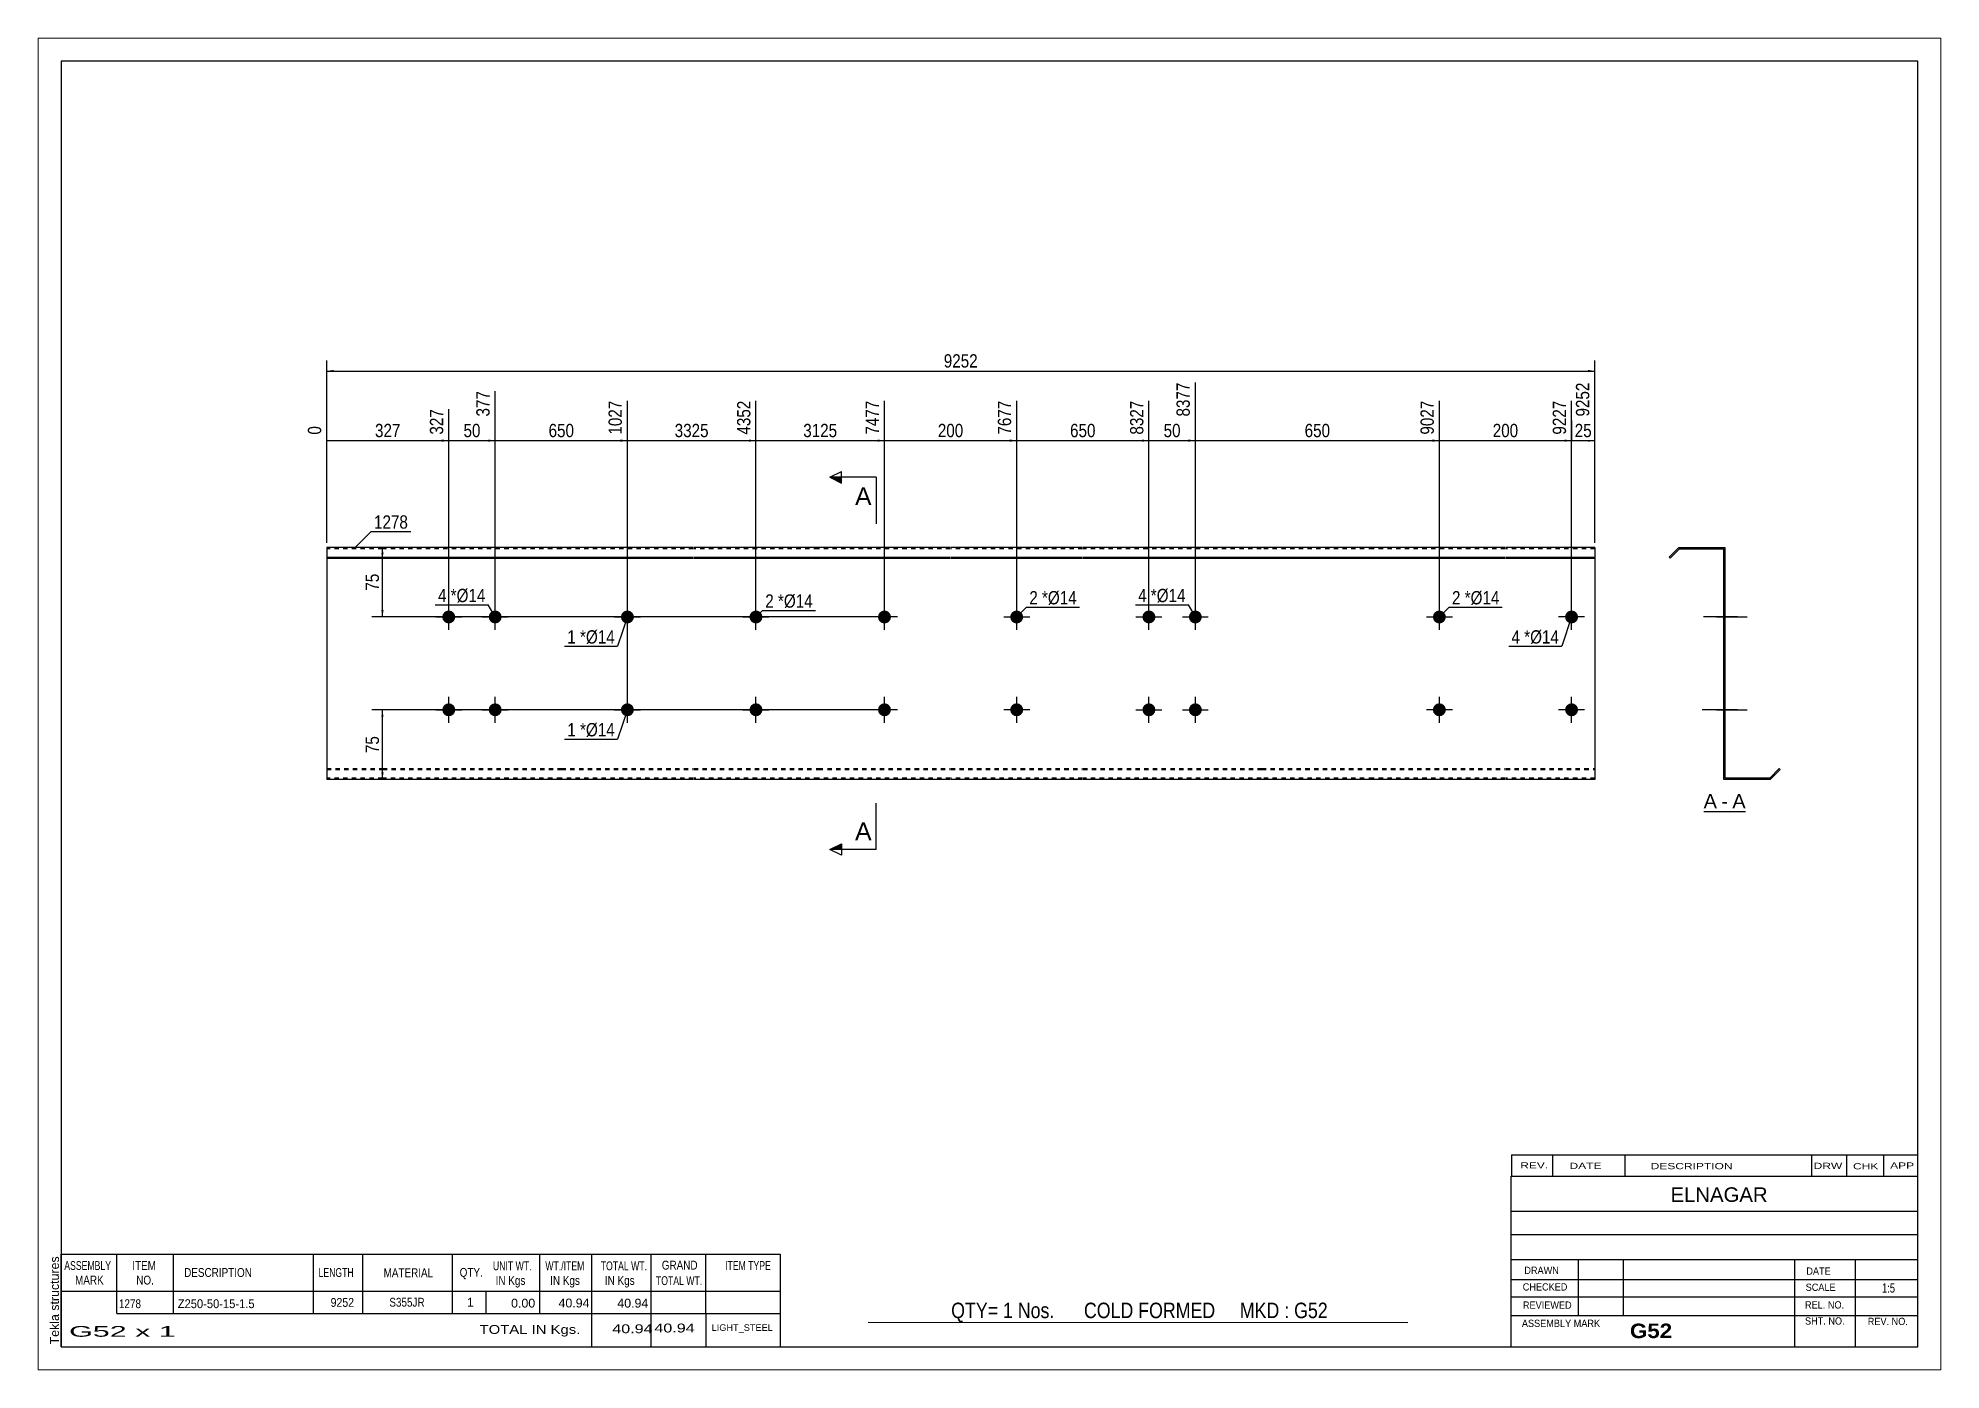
# Paper-space layout 'Layout1' of a CAD drawing. Header units: millimetres. Extents: x 0 to 410, y 0 to 287.
# The model-space entities are those that its viewports show. They can reach past a viewport. Long polylines and large blocks are cut down to what shows.
import ezdxf

# ---------------------------------------------------------------- set-up
doc = ezdxf.new("R2010")
doc.units = ezdxf.units.MM
doc.linetypes.add('DXK_LINE_DOT1', pattern=[1.8814, 0.9407, -0.9407])
doc.layers.add('Viewport layer', color=7, linetype='Continuous', plot=False)
doc.styles.add('Arial', font='ARIAL.TTF', dxfattribs={"height": 0.2})
doc.styles.add('Arial Bold', font='ARIALBD.TTF', dxfattribs={"height": 0.2})
doc.styles.add('Arial Narrow', font='ARIALN.TTF', dxfattribs={"height": 0.2})

# ---------------------------------------------------------------- blocks, each defined once
blk = doc.blocks.new('Unknown-629088585-1664')
at = {"color": 5, "linetype": 'Continuous'}
for p, q in [((342.8, 129.75), (-57.2, 129.75)), ((-57.2, 129.75), (-57.2, -147.25)), ((342.8, -147.25), (342.8, 129.75)), ((-57.2, -147.25), (342.8, -147.25))]:
    blk.add_line(p, q, dxfattribs=at)
at = {"color": 174, "linetype": 'Continuous', "style": 'Arial'}
blk.add_text('Tekla structures', height=1.9102, rotation=90, dxfattribs=at).set_placement((-57.7, -146.75))
blk = doc.blocks.new('Unknown-629088585-12 - 1236')
at = {"color": 7, "linetype": 'Continuous'}
blk.add_line((296.68, -31.95), (305.71, -31.95), dxfattribs=at)
at = {"color": 0, "linetype": 'Continuous'}
blk.add_wipeout([(299.52, -31.2), (299.52, -28), (296.68, -28), (296.68, -31.2)], dxfattribs=at)
blk.add_wipeout([(301.9, -31.2), (301.9, -28), (300.48, -28), (300.48, -31.2)], dxfattribs=at)
at = {"color": 96, "linetype": 'Continuous', "style": 'Arial'}
blk.add_text('A', height=3.06, dxfattribs=at).set_placement((296.68, -31.2))
at = {"color": 0, "linetype": 'Continuous'}
blk.add_wipeout([(305.71, -31.2), (305.71, -28), (302.86, -28), (302.86, -31.2)], dxfattribs=at)
at = {"color": 96, "linetype": 'Continuous', "style": 'Arial'}
for s, p in [('A', (302.86, -31.2)), ('-', (300.48, -31.2))]:
    blk.add_text(s, height=3.06, dxfattribs=at).set_placement(p)
blk = doc.blocks.new('Bolt-629088585-1223 - 1203')
at = {"linetype": 'Continuous'}
blk.add_hatch(color=3, dxfattribs=at).paths.add_polyline_path([(147.26, -10, -1), (150.06, -10, -1)])
at = {"color": 3, "linetype": 'Continuous'}
for p, q in [((148.66, -12.8), (148.66, -7.2)), ((151.46, -10), (145.86, -10))]:
    blk.add_line(p, q, dxfattribs=at)
blk = doc.blocks.new('Part-629088585-1218 - 1203')
at = {"color": 2, "linetype": 'Continuous'}
for p, q in [((0, 25), (0, -25)), ((12, 25), (0, 25)), ((50.49, 25), (12.1, 25)), ((78.98, 25), (50.59, 25)), ((105.88, 25), (79.08, 25)), ((134.36, 25), (105.98, 25)), ((162.85, 25), (134.46, 25)), ((201.34, 25), (162.95, 25)), ((225.44, 25), (201.44, 25)), ((253.93, 25), (225.54, 25)), ((273.22, 25), (254.03, 25)), ((273.22, 25), (273.22, -25)), ((0, 22.88), (12, 22.88)), ((0, 22.67), (12, 22.67)), ((12.1, 22.88), (50.49, 22.88)), ((12.1, 22.67), (50.49, 22.67)), ((50.59, 22.88), (78.98, 22.88)), ((50.59, 22.67), (78.98, 22.67)), ((79.08, 22.88), (105.88, 22.88)), ((79.08, 22.67), (105.88, 22.67)), ((105.98, 22.88), (134.36, 22.88)), ((105.98, 22.67), (134.36, 22.67)), ((134.46, 22.88), (162.85, 22.88)), ((134.46, 22.67), (162.85, 22.67)), ((162.95, 22.88), (201.34, 22.88)), ((162.95, 22.67), (201.34, 22.67)), ((201.44, 22.88), (225.44, 22.88)), ((201.44, 22.67), (225.44, 22.67)), ((225.54, 22.88), (253.93, 22.88)), ((225.54, 22.67), (253.93, 22.67)), ((254.03, 22.88), (273.22, 22.88)), ((254.03, 22.67), (273.22, 22.67)), ((12, -25), (0, -25)), ((50.49, -25), (12.1, -25)), ((78.98, -25), (50.59, -25)), ((105.88, -25), (79.08, -25)), ((134.36, -25), (105.98, -25)), ((162.85, -25), (134.46, -25)), ((201.34, -25), (162.95, -25)), ((225.44, -25), (201.44, -25)), ((253.93, -25), (225.54, -25)), ((273.22, -25), (254.03, -25))]:
    blk.add_line(p, q, dxfattribs=at)
at = {"color": 7, "linetype": 'DXK_LINE_DOT1'}
for p, q in [((12, 24.7), (0, 24.7)), ((50.49, 24.7), (12.1, 24.7)), ((78.98, 24.7), (50.59, 24.7)), ((105.88, 24.7), (79.08, 24.7)), ((134.36, 24.7), (105.98, 24.7)), ((162.85, 24.7), (134.46, 24.7)), ((201.34, 24.7), (162.95, 24.7)), ((225.44, 24.7), (201.44, 24.7)), ((253.93, 24.7), (225.54, 24.7)), ((273.22, 24.7), (254.03, 24.7)), ((0, -22.67), (12, -22.67)), ((0, -22.88), (12, -22.88)), ((12.1, -22.67), (50.49, -22.67)), ((12.1, -22.88), (50.49, -22.88)), ((50.59, -22.67), (78.98, -22.67)), ((50.59, -22.88), (78.98, -22.88)), ((79.08, -22.67), (105.88, -22.67)), ((79.08, -22.88), (105.88, -22.88)), ((105.98, -22.67), (134.36, -22.67)), ((105.98, -22.88), (134.36, -22.88)), ((134.46, -22.67), (162.85, -22.67)), ((134.46, -22.88), (162.85, -22.88)), ((162.95, -22.67), (201.34, -22.67)), ((162.95, -22.88), (201.34, -22.88)), ((201.44, -22.67), (225.44, -22.67)), ((201.44, -22.88), (225.44, -22.88)), ((225.54, -22.67), (253.93, -22.67)), ((225.54, -22.88), (253.93, -22.88)), ((254.03, -22.67), (273.22, -22.67)), ((254.03, -22.88), (273.22, -22.88)), ((12, -24.7), (0, -24.7)), ((50.49, -24.7), (12.1, -24.7)), ((78.98, -24.7), (50.59, -24.7)), ((105.88, -24.7), (79.08, -24.7)), ((134.36, -24.7), (105.98, -24.7)), ((162.85, -24.7), (134.46, -24.7)), ((201.34, -24.7), (162.95, -24.7)), ((225.44, -24.7), (201.44, -24.7)), ((253.93, -24.7), (225.54, -24.7)), ((273.22, -24.7), (254.03, -24.7))]:
    blk.add_line(p, q, dxfattribs=at)
blk = doc.blocks.new('Bolt-629088585-1219 - 1203')
at = {"linetype": 'Continuous'}
for points in [[(175.75, 10, -1), (178.55, 10, -1)], [(185.75, 10, -1), (188.55, 10, -1)], [(175.75, -10, -1), (178.55, -10, -1)], [(185.75, -10, -1), (188.55, -10, -1)]]:
    blk.add_hatch(color=3, dxfattribs=at).paths.add_polyline_path(points)
at = {"color": 3, "linetype": 'Continuous'}
for p, q in [((177.15, 7.2), (177.15, 12.8)), ((187.15, 7.2), (187.15, 12.8)), ((174.35, 10), (179.95, 10)), ((184.35, 10), (189.95, 10)), ((177.15, -12.8), (177.15, -7.2)), ((187.15, -12.8), (187.15, -7.2)), ((174.35, -10), (179.95, -10)), ((184.35, -10), (189.95, -10))]:
    blk.add_line(p, q, dxfattribs=at)
blk = doc.blocks.new('Bolt-629088585-1220 - 1203')
at = {"linetype": 'Continuous'}
blk.add_hatch(color=3, dxfattribs=at).paths.add_polyline_path([(147.26, 10, -1), (150.06, 10, -1)])
at = {"color": 3, "linetype": 'Continuous'}
for p, q in [((148.66, 7.2), (148.66, 12.8)), ((145.86, 10), (151.46, 10))]:
    blk.add_line(p, q, dxfattribs=at)
blk = doc.blocks.new('Bolt-629088585-1221 - 1203')
at = {"linetype": 'Continuous'}
blk.add_hatch(color=3, dxfattribs=at).paths.add_polyline_path([(238.33, 10, -1), (241.13, 10, -1)])
at = {"color": 3, "linetype": 'Continuous'}
for p, q in [((239.73, 7.2), (239.73, 12.8)), ((236.93, 10), (242.53, 10))]:
    blk.add_line(p, q, dxfattribs=at)
blk = doc.blocks.new('Bolt-629088585-1222 - 1203')
at = {"linetype": 'Continuous'}
blk.add_hatch(color=3, dxfattribs=at).paths.add_polyline_path([(238.33, -10, -1), (241.13, -10, -1)])
at = {"color": 3, "linetype": 'Continuous'}
for p, q in [((239.73, -12.8), (239.73, -7.2)), ((242.53, -10), (236.93, -10))]:
    blk.add_line(p, q, dxfattribs=at)
blk = doc.blocks.new('Bolt-629088585-1224 - 1203')
at = {"linetype": 'Continuous'}
for points in [[(118.77, -10, -1), (121.57, -10, -1)], [(266.82, -10, -1), (269.62, -10, -1)]]:
    blk.add_hatch(color=3, dxfattribs=at).paths.add_polyline_path(points)
at = {"color": 3, "linetype": 'Continuous'}
for p, q in [((120.17, -12.8), (120.17, -7.2)), ((268.22, -12.8), (268.22, -7.2)), ((122.97, -10), (117.37, -10)), ((271.02, -10), (265.42, -10))]:
    blk.add_line(p, q, dxfattribs=at)
blk = doc.blocks.new('Bolt-629088585-1225 - 1203')
at = {"linetype": 'Continuous'}
for points in [[(118.77, 10, -1), (121.57, 10, -1)], [(266.82, 10, -1), (269.62, 10, -1)]]:
    blk.add_hatch(color=3, dxfattribs=at).paths.add_polyline_path(points)
at = {"color": 3, "linetype": 'Continuous'}
for p, q in [((120.17, 7.2), (120.17, 12.8)), ((268.22, 7.2), (268.22, 12.8)), ((122.97, 10), (117.37, 10)), ((271.02, 10), (265.42, 10))]:
    blk.add_line(p, q, dxfattribs=at)
blk = doc.blocks.new('Bolt-629088585-1226 - 1203')
at = {"linetype": 'Continuous'}
for points in [[(24.89, 10, -1), (27.69, 10, -1)], [(34.89, 10, -1), (37.69, 10, -1)], [(24.89, -10, -1), (27.69, -10, -1)], [(34.89, -10, -1), (37.69, -10, -1)]]:
    blk.add_hatch(color=3, dxfattribs=at).paths.add_polyline_path(points)
at = {"color": 3, "linetype": 'Continuous'}
for p, q in [((26.29, 7.2), (26.29, 12.8)), ((36.29, 7.2), (36.29, 12.8)), ((23.49, 10), (29.09, 10)), ((33.49, 10), (39.09, 10)), ((26.29, -12.8), (26.29, -7.2)), ((36.29, -12.8), (36.29, -7.2)), ((23.49, -10), (29.09, -10)), ((33.49, -10), (39.09, -10))]:
    blk.add_line(p, q, dxfattribs=at)
blk = doc.blocks.new('Bolt-629088585-1227 - 1203')
at = {"linetype": 'Continuous'}
blk.add_hatch(color=3, dxfattribs=at).paths.add_polyline_path([(63.38, 10, -1), (66.18, 10, -1)])
at = {"color": 3, "linetype": 'Continuous'}
for p, q in [((64.78, 7.2), (64.78, 12.8)), ((61.98, 10), (67.58, 10))]:
    blk.add_line(p, q, dxfattribs=at)
blk = doc.blocks.new('Bolt-629088585-1228 - 1203')
at = {"linetype": 'Continuous'}
blk.add_hatch(color=3, dxfattribs=at).paths.add_polyline_path([(63.38, -10, -1), (66.18, -10, -1)])
at = {"color": 3, "linetype": 'Continuous'}
for p, q in [((64.78, -12.8), (64.78, -7.2)), ((61.98, -10), (67.58, -10))]:
    blk.add_line(p, q, dxfattribs=at)
blk = doc.blocks.new('Bolt-629088585-1229 - 1203')
at = {"linetype": 'Continuous'}
for points in [[(91.08, 10, -1), (93.88, 10, -1)], [(91.08, -10, -1), (93.88, -10, -1)]]:
    blk.add_hatch(color=3, dxfattribs=at).paths.add_polyline_path(points)
at = {"color": 3, "linetype": 'Continuous'}
for p, q in [((92.48, 7.2), (92.48, 12.8)), ((89.68, 10), (95.28, 10)), ((92.48, -12.8), (92.48, -7.2)), ((89.68, -10), (95.28, -10))]:
    blk.add_line(p, q, dxfattribs=at)
blk = doc.blocks.new('Bolt-629088585-1240 - 1236')
at = {"linetype": 'Continuous'}
blk.add_hatch(color=3, dxfattribs=at).paths.add_polyline_path([(301.04, 11.4), (301.04, 8.6), (301.34, 8.6), (301.34, 11.4)])
at = {"color": 3, "linetype": 'Continuous'}
for p, q in [((303.24, 10), (296.64, 10)), ((301.34, 11.4), (301.04, 11.4)), ((301.34, 8.6), (301.04, 8.6))]:
    blk.add_line(p, q, dxfattribs=at)
blk = doc.blocks.new('Part-629088585-1238 - 1236')
at = {"color": 2, "linetype": 'Continuous'}
for p, q in [((291.34, 25), (289.22, 22.88)), ((289.43, 22.67), (291.47, 24.7)), ((291.34, 25), (301.34, 25)), ((291.47, 24.7), (301.04, 24.7)), ((301.04, -25), (301.04, 24.7)), ((301.34, -24.7), (301.34, 25)), ((289.22, 22.88), (289.43, 22.67)), ((310.92, -24.7), (312.95, -22.67)), ((311.04, -25), (313.16, -22.88)), ((313.16, -22.88), (312.95, -22.67)), ((311.04, -25), (301.04, -25)), ((310.92, -24.7), (301.34, -24.7))]:
    blk.add_line(p, q, dxfattribs=at)
blk = doc.blocks.new('Bolt-629088585-1239 - 1236')
at = {"linetype": 'Continuous'}
for points in [[(301.04, 11.4), (301.04, 8.6), (301.34, 8.6), (301.34, 11.4)], [(301.04, 11.4), (301.04, 8.6), (301.34, 8.6), (301.34, 11.4)], [(301.04, -8.6), (301.04, -11.4), (301.34, -11.4), (301.34, -8.6)], [(301.04, -8.6), (301.04, -11.4), (301.34, -11.4), (301.34, -8.6)]]:
    blk.add_hatch(color=3, dxfattribs=at).paths.add_polyline_path(points)
at = {"color": 3, "linetype": 'Continuous'}
for p, q in [((303.94, 10), (297.34, 10)), ((303.94, 10), (297.34, 10)), ((301.34, 11.4), (301.04, 11.4)), ((301.34, 11.4), (301.04, 11.4)), ((301.34, 8.6), (301.04, 8.6)), ((301.34, 8.6), (301.04, 8.6)), ((303.94, -10), (297.34, -10)), ((303.94, -10), (297.34, -10)), ((301.34, -8.6), (301.04, -8.6)), ((301.34, -8.6), (301.04, -8.6)), ((301.34, -11.4), (301.04, -11.4)), ((301.34, -11.4), (301.04, -11.4))]:
    blk.add_line(p, q, dxfattribs=at)
blk = doc.blocks.new('Bolt-629088585-1241 - 1236')
at = {"linetype": 'Continuous'}
blk.add_hatch(color=3, dxfattribs=at).paths.add_polyline_path([(301.04, 11.4), (301.04, 8.6), (301.34, 8.6), (301.34, 11.4)])
at = {"color": 3, "linetype": 'Continuous'}
for p, q in [((303.24, 10), (296.64, 10)), ((301.34, 11.4), (301.04, 11.4)), ((301.34, 8.6), (301.04, 8.6))]:
    blk.add_line(p, q, dxfattribs=at)
blk = doc.blocks.new('Bolt-629088585-1242 - 1236')
at = {"linetype": 'Continuous'}
blk.add_hatch(color=3, dxfattribs=at).paths.add_polyline_path([(301.04, -8.6), (301.04, -11.4), (301.34, -11.4), (301.34, -8.6)])
at = {"color": 3, "linetype": 'Continuous'}
for p, q in [((299.44, -10), (306.04, -10)), ((301.04, -8.6), (301.34, -8.6)), ((301.04, -11.4), (301.34, -11.4))]:
    blk.add_line(p, q, dxfattribs=at)
blk = doc.blocks.new('Bolt-629088585-1243 - 1236')
at = {"linetype": 'Continuous'}
blk.add_hatch(color=3, dxfattribs=at).paths.add_polyline_path([(301.04, -8.6), (301.04, -11.4), (301.34, -11.4), (301.34, -8.6)])
at = {"color": 3, "linetype": 'Continuous'}
for p, q in [((299.44, -10), (306.04, -10)), ((301.04, -8.6), (301.34, -8.6)), ((301.04, -11.4), (301.34, -11.4))]:
    blk.add_line(p, q, dxfattribs=at)
blk = doc.blocks.new('Bolt-629088585-1244 - 1236')
at = {"linetype": 'Continuous'}
blk.add_hatch(color=3, dxfattribs=at).paths.add_polyline_path([(301.04, -8.6), (301.04, -11.4), (301.34, -11.4), (301.34, -8.6)])
blk.add_hatch(color=3, dxfattribs=at).paths.add_polyline_path([(301.04, -8.6), (301.04, -11.4), (301.34, -11.4), (301.34, -8.6)])
at = {"color": 3, "linetype": 'Continuous'}
for p, q in [((299.44, -10), (306.04, -10)), ((299.44, -10), (306.04, -10)), ((301.04, -8.6), (301.34, -8.6)), ((301.04, -8.6), (301.34, -8.6)), ((301.04, -11.4), (301.34, -11.4)), ((301.04, -11.4), (301.34, -11.4))]:
    blk.add_line(p, q, dxfattribs=at)
blk = doc.blocks.new('Bolt-629088585-1245 - 1236')
at = {"linetype": 'Continuous'}
blk.add_hatch(color=3, dxfattribs=at).paths.add_polyline_path([(301.04, 11.4), (301.04, 8.6), (301.34, 8.6), (301.34, 11.4)])
blk.add_hatch(color=3, dxfattribs=at).paths.add_polyline_path([(301.04, 11.4), (301.04, 8.6), (301.34, 8.6), (301.34, 11.4)])
at = {"color": 3, "linetype": 'Continuous'}
for p, q in [((299.44, 10), (306.04, 10)), ((299.44, 10), (306.04, 10)), ((301.04, 11.4), (301.34, 11.4)), ((301.04, 11.4), (301.34, 11.4)), ((301.04, 8.6), (301.34, 8.6)), ((301.04, 8.6), (301.34, 8.6))]:
    blk.add_line(p, q, dxfattribs=at)
blk = doc.blocks.new('Bolt-629088585-1246 - 1236')
at = {"linetype": 'Continuous'}
for points in [[(301.04, 11.4), (301.04, 8.6), (301.34, 8.6), (301.34, 11.4)], [(301.04, 11.4), (301.04, 8.6), (301.34, 8.6), (301.34, 11.4)], [(301.04, -8.6), (301.04, -11.4), (301.34, -11.4), (301.34, -8.6)], [(301.04, -8.6), (301.04, -11.4), (301.34, -11.4), (301.34, -8.6)]]:
    blk.add_hatch(color=3, dxfattribs=at).paths.add_polyline_path(points)
at = {"color": 3, "linetype": 'Continuous'}
for p, q in [((303.94, 10), (297.34, 10)), ((303.94, 10), (297.34, 10)), ((301.34, 11.4), (301.04, 11.4)), ((301.34, 11.4), (301.04, 11.4)), ((301.34, 8.6), (301.04, 8.6)), ((301.34, 8.6), (301.04, 8.6)), ((303.94, -10), (297.34, -10)), ((303.94, -10), (297.34, -10)), ((301.34, -8.6), (301.04, -8.6)), ((301.34, -8.6), (301.04, -8.6)), ((301.34, -11.4), (301.04, -11.4)), ((301.34, -11.4), (301.04, -11.4))]:
    blk.add_line(p, q, dxfattribs=at)
blk = doc.blocks.new('Bolt-629088585-1247 - 1236')
at = {"linetype": 'Continuous'}
blk.add_hatch(color=3, dxfattribs=at).paths.add_polyline_path([(301.04, 11.4), (301.04, 8.6), (301.34, 8.6), (301.34, 11.4)])
at = {"color": 3, "linetype": 'Continuous'}
for p, q in [((303.24, 10), (296.64, 10)), ((301.34, 11.4), (301.04, 11.4)), ((301.34, 8.6), (301.04, 8.6))]:
    blk.add_line(p, q, dxfattribs=at)
blk = doc.blocks.new('Bolt-629088585-1248 - 1236')
at = {"linetype": 'Continuous'}
blk.add_hatch(color=3, dxfattribs=at).paths.add_polyline_path([(301.04, -8.6), (301.04, -11.4), (301.34, -11.4), (301.34, -8.6)])
at = {"color": 3, "linetype": 'Continuous'}
for p, q in [((302.94, -10), (296.34, -10)), ((301.34, -8.6), (301.04, -8.6)), ((301.34, -11.4), (301.04, -11.4))]:
    blk.add_line(p, q, dxfattribs=at)
blk = doc.blocks.new('Bolt-629088585-1249 - 1236')
at = {"linetype": 'Continuous'}
for points in [[(301.04, 11.4), (301.04, 8.6), (301.34, 8.6), (301.34, 11.4)], [(301.04, -8.6), (301.04, -11.4), (301.34, -11.4), (301.34, -8.6)]]:
    blk.add_hatch(color=3, dxfattribs=at).paths.add_polyline_path(points)
at = {"color": 3, "linetype": 'Continuous'}
for p, q in [((301.34, 10), (297.04, 10)), ((301.34, 11.4), (301.04, 11.4)), ((301.34, 8.6), (301.04, 8.6)), ((301.34, -10), (297.04, -10)), ((301.34, -8.6), (301.04, -8.6)), ((301.34, -11.4), (301.04, -11.4))]:
    blk.add_line(p, q, dxfattribs=at)
blk = doc.blocks.new('StraightDimension-629088585-1275 - 1203')
at = {"linetype": 'Continuous'}
blk.add_hatch(color=7, dxfattribs=at).paths.add_polyline_path([(24.79, 48.25), (26.29, 48), (24.79, 47.75)])
at = {"color": 7, "linetype": 'Continuous'}
for p, q in [((26.29, 11), (26.29, 54.78)), ((0, 26), (0, 51.13)), ((0, 48), (26.29, 48))]:
    blk.add_line(p, q, dxfattribs=at)
at = {"color": 0, "linetype": 'Continuous'}
for points in [[(25.69, 55.38), (21.49, 55.38), (21.49, 48.7), (25.69, 48.7)], [(-0.6, 51.73), (-4.8, 51.73), (-4.8, 48.7), (-0.6, 48.7)]]:
    blk.add_wipeout(points, dxfattribs=at)
at = {"color": 0}
blk.add_wipeout([(16.49, 48.15), (16.49, 52.35), (9.8, 52.35), (9.8, 48.15)], dxfattribs=at)
at = {"color": 3, "linetype": 'Continuous', "style": 'Arial Narrow'}
for s, height, p in [('327', 2.863, (25.09, 49.3)), ('0', 2.86, (-1.2, 49.3))]:
    blk.add_text(s, height=height, rotation=90.0002, dxfattribs=at).set_placement(p)
at = {"color": 3, "style": 'Arial Narrow'}
blk.add_text('327', height=2.863, dxfattribs=at).set_placement((10.4, 48.75))
blk = doc.blocks.new('StraightDimension-629088585-1272 - 1203')
at = {"linetype": 'Continuous'}
blk.add_hatch(color=7, dxfattribs=at).paths.add_polyline_path([(90.98, 48.25), (92.48, 48), (90.98, 47.75)])
at = {"color": 7, "linetype": 'Continuous'}
for p, q in [((64.78, -9), (64.78, 56.61)), ((92.48, 11), (92.48, 56.61)), ((64.78, 48), (92.48, 48))]:
    blk.add_line(p, q, dxfattribs=at)
at = {"color": 0, "linetype": 'Continuous'}
blk.add_wipeout([(91.88, 57.21), (87.68, 57.21), (87.68, 48.7), (91.88, 48.7)], dxfattribs=at)
at = {"color": 0}
blk.add_wipeout([(82.89, 48.15), (82.89, 52.35), (74.37, 52.35), (74.37, 48.15)], dxfattribs=at)
at = {"color": 3, "linetype": 'Continuous', "style": 'Arial Narrow'}
blk.add_text('4352', height=2.863, rotation=90.0002, dxfattribs=at).set_placement((91.28, 49.3))
at = {"color": 3, "style": 'Arial Narrow'}
blk.add_text('3325', height=2.863, dxfattribs=at).set_placement((74.97, 48.75))
blk = doc.blocks.new('StraightDimension-629088585-1265 - 1203')
at = {"linetype": 'Continuous'}
blk.add_hatch(color=7, dxfattribs=at).paths.add_polyline_path([(271.72, 48.25), (273.22, 48), (271.72, 47.75)])
at = {"color": 7, "linetype": 'Continuous'}
for p, q in [((273.22, 26), (273.22, 60.51)), ((268.22, 11), (268.22, 56.61)), ((268.22, 48), (273.22, 48))]:
    blk.add_line(p, q, dxfattribs=at)
at = {"color": 0}
blk.add_wipeout([(273.15, 48.15), (273.15, 52.35), (268.29, 52.35), (268.29, 48.15)], dxfattribs=at)
at = {"color": 0, "linetype": 'Continuous'}
blk.add_wipeout([(272.62, 61.11), (268.42, 61.11), (268.42, 52.6), (272.62, 52.6)], dxfattribs=at)
at = {"color": 3, "linetype": 'Continuous', "style": 'Arial Narrow'}
blk.add_text('9252', height=2.863, rotation=90.0002, dxfattribs=at).set_placement((272.02, 53.2))
at = {"color": 3, "style": 'Arial Narrow'}
blk.add_text('25', height=2.863, dxfattribs=at).set_placement((268.89, 48.75))
blk = doc.blocks.new('StraightDimension-629088585-1337 - 1203')
at = {"linetype": 'Continuous'}
for points in [[(1.5, 62.75), (0, 63), (1.5, 63.25)], [(271.72, 63.25), (273.22, 63), (271.72, 62.75)]]:
    blk.add_hatch(color=7, dxfattribs=at).paths.add_polyline_path(points)
at = {"color": 7, "linetype": 'Continuous'}
for p, q in [((0, 26), (0, 65.25)), ((0, 63), (273.22, 63)), ((273.22, 26), (273.22, 65.25))]:
    blk.add_line(p, q, dxfattribs=at)
at = {"color": 0}
blk.add_wipeout([(140.87, 63.15), (140.87, 67.35), (132.35, 67.35), (132.35, 63.15)], dxfattribs=at)
at = {"color": 3, "style": 'Arial Narrow'}
blk.add_text('9252', height=2.863, dxfattribs=at).set_placement((132.95, 63.75))
blk = doc.blocks.new('StraightDimension-629088585-1266 - 1203')
at = {"linetype": 'Continuous'}
blk.add_hatch(color=7, dxfattribs=at).paths.add_polyline_path([(266.72, 48.25), (268.22, 48), (266.72, 47.75)])
at = {"color": 7, "linetype": 'Continuous'}
for p, q in [((239.73, 11), (239.73, 56.61)), ((268.22, 11), (268.22, 56.61)), ((239.73, 48), (268.22, 48))]:
    blk.add_line(p, q, dxfattribs=at)
at = {"color": 0, "linetype": 'Continuous'}
blk.add_wipeout([(267.62, 57.21), (263.42, 57.21), (263.42, 48.7), (267.62, 48.7)], dxfattribs=at)
at = {"color": 0}
blk.add_wipeout([(257.32, 48.15), (257.32, 52.35), (250.63, 52.35), (250.63, 48.15)], dxfattribs=at)
at = {"color": 3, "linetype": 'Continuous', "style": 'Arial Narrow'}
blk.add_text('9227', height=2.863, rotation=90.0002, dxfattribs=at).set_placement((267.02, 49.3))
at = {"color": 3, "style": 'Arial Narrow'}
blk.add_text('200', height=2.863, dxfattribs=at).set_placement((251.23, 48.75))
blk = doc.blocks.new('StraightDimension-629088585-1267 - 1203')
at = {"linetype": 'Continuous'}
blk.add_hatch(color=7, dxfattribs=at).paths.add_polyline_path([(238.23, 48.25), (239.73, 48), (238.23, 47.75)])
at = {"color": 7, "linetype": 'Continuous'}
for p, q in [((187.15, 11), (187.15, 60.51)), ((239.73, 11), (239.73, 56.61)), ((187.15, 48), (239.73, 48))]:
    blk.add_line(p, q, dxfattribs=at)
at = {"color": 0, "linetype": 'Continuous'}
blk.add_wipeout([(239.13, 57.21), (234.93, 57.21), (234.93, 48.7), (239.13, 48.7)], dxfattribs=at)
at = {"color": 0}
blk.add_wipeout([(216.78, 48.15), (216.78, 52.35), (210.1, 52.35), (210.1, 48.15)], dxfattribs=at)
at = {"color": 3, "linetype": 'Continuous', "style": 'Arial Narrow'}
blk.add_text('9027', height=2.863, rotation=90.0002, dxfattribs=at).set_placement((238.53, 49.3))
at = {"color": 3, "style": 'Arial Narrow'}
blk.add_text('650', height=2.863, dxfattribs=at).set_placement((210.7, 48.75))
blk = doc.blocks.new('StraightDimension-629088585-1268 - 1203')
at = {"linetype": 'Continuous'}
blk.add_hatch(color=7, dxfattribs=at).paths.add_polyline_path([(185.65, 48.25), (187.15, 48), (185.65, 47.75)])
at = {"color": 7, "linetype": 'Continuous'}
for p, q in [((187.15, 11), (187.15, 60.51)), ((177.15, 11), (177.15, 56.61)), ((177.15, 48), (187.15, 48))]:
    blk.add_line(p, q, dxfattribs=at)
at = {"color": 0}
blk.add_wipeout([(184.57, 48.15), (184.57, 52.35), (179.72, 52.35), (179.72, 48.15)], dxfattribs=at)
at = {"color": 0, "linetype": 'Continuous'}
blk.add_wipeout([(186.55, 61.11), (182.35, 61.11), (182.35, 52.6), (186.55, 52.6)], dxfattribs=at)
at = {"color": 3, "linetype": 'Continuous', "style": 'Arial Narrow'}
blk.add_text('8377', height=2.863, rotation=90.0002, dxfattribs=at).set_placement((185.95, 53.2))
at = {"color": 3, "style": 'Arial Narrow'}
blk.add_text('50', height=2.863, dxfattribs=at).set_placement((180.32, 48.75))
blk = doc.blocks.new('StraightDimension-629088585-1269 - 1203')
at = {"linetype": 'Continuous'}
blk.add_hatch(color=7, dxfattribs=at).paths.add_polyline_path([(175.65, 48.25), (177.15, 48), (175.65, 47.75)])
at = {"color": 7, "linetype": 'Continuous'}
for p, q in [((148.66, 11), (148.66, 56.61)), ((177.15, 11), (177.15, 56.61)), ((148.66, 48), (177.15, 48))]:
    blk.add_line(p, q, dxfattribs=at)
at = {"color": 0, "linetype": 'Continuous'}
blk.add_wipeout([(176.55, 57.21), (172.35, 57.21), (172.35, 48.7), (176.55, 48.7)], dxfattribs=at)
at = {"color": 0}
blk.add_wipeout([(166.24, 48.15), (166.24, 52.35), (159.56, 52.35), (159.56, 48.15)], dxfattribs=at)
at = {"color": 3, "linetype": 'Continuous', "style": 'Arial Narrow'}
blk.add_text('8327', height=2.863, rotation=90.0002, dxfattribs=at).set_placement((175.95, 49.3))
at = {"color": 3, "style": 'Arial Narrow'}
blk.add_text('650', height=2.863, dxfattribs=at).set_placement((160.16, 48.75))
blk = doc.blocks.new('StraightDimension-629088585-1270 - 1203')
at = {"linetype": 'Continuous'}
blk.add_hatch(color=7, dxfattribs=at).paths.add_polyline_path([(147.16, 48.25), (148.66, 48), (147.16, 47.75)])
at = {"color": 7, "linetype": 'Continuous'}
for p, q in [((120.17, 11), (120.17, 56.61)), ((148.66, 11), (148.66, 56.61)), ((120.17, 48), (148.66, 48))]:
    blk.add_line(p, q, dxfattribs=at)
at = {"color": 0, "linetype": 'Continuous'}
blk.add_wipeout([(148.06, 57.21), (143.86, 57.21), (143.86, 48.7), (148.06, 48.7)], dxfattribs=at)
at = {"color": 0}
blk.add_wipeout([(137.76, 48.15), (137.76, 52.35), (131.07, 52.35), (131.07, 48.15)], dxfattribs=at)
at = {"color": 3, "linetype": 'Continuous', "style": 'Arial Narrow'}
blk.add_text('7677', height=2.863, rotation=90.0002, dxfattribs=at).set_placement((147.46, 49.3))
at = {"color": 3, "style": 'Arial Narrow'}
blk.add_text('200', height=2.863, dxfattribs=at).set_placement((131.67, 48.75))
blk = doc.blocks.new('StraightDimension-629088585-1320 - 1203')
at = {"linetype": 'Continuous'}
for points in [[(11.75, 23.5), (12, 25), (12.25, 23.5)], [(12.25, 11.5), (12, 10), (11.75, 11.5)]]:
    blk.add_hatch(color=7, dxfattribs=at).paths.add_polyline_path(points)
at = {"color": 7, "linetype": 'Continuous'}
for p, q in [((25.29, 25), (9.75, 25)), ((12, 10), (12, 25)), ((119.17, 10), (9.75, 10))]:
    blk.add_line(p, q, dxfattribs=at)
at = {"color": 0}
blk.add_wipeout([(11.85, 19.93), (7.65, 19.93), (7.65, 15.07), (11.85, 15.07)], dxfattribs=at)
at = {"color": 3, "style": 'Arial Narrow'}
blk.add_text('75', height=2.863, rotation=90.0002, dxfattribs=at).set_placement((11.25, 15.67))
blk = doc.blocks.new('StraightDimension-629088585-1271 - 1203')
at = {"linetype": 'Continuous'}
blk.add_hatch(color=7, dxfattribs=at).paths.add_polyline_path([(118.67, 48.25), (120.17, 48), (118.67, 47.75)])
at = {"color": 7, "linetype": 'Continuous'}
for p, q in [((92.48, 11), (92.48, 56.61)), ((120.17, 11), (120.17, 56.61)), ((92.48, 48), (120.17, 48))]:
    blk.add_line(p, q, dxfattribs=at)
at = {"color": 0, "linetype": 'Continuous'}
blk.add_wipeout([(119.57, 57.21), (115.37, 57.21), (115.37, 48.7), (119.57, 48.7)], dxfattribs=at)
at = {"color": 0}
blk.add_wipeout([(110.58, 48.15), (110.58, 52.35), (102.07, 52.35), (102.07, 48.15)], dxfattribs=at)
at = {"color": 3, "linetype": 'Continuous', "style": 'Arial Narrow'}
blk.add_text('7477', height=2.863, rotation=90.0002, dxfattribs=at).set_placement((118.97, 49.3))
at = {"color": 3, "style": 'Arial Narrow'}
blk.add_text('3125', height=2.863, dxfattribs=at).set_placement((102.67, 48.75))
blk = doc.blocks.new('StraightDimension-629088585-1273 - 1203')
at = {"linetype": 'Continuous'}
blk.add_hatch(color=7, dxfattribs=at).paths.add_polyline_path([(63.28, 48.25), (64.78, 48), (63.28, 47.75)])
at = {"color": 7, "linetype": 'Continuous'}
for p, q in [((36.29, 11), (36.29, 58.68)), ((64.78, -9), (64.78, 56.61)), ((36.29, 48), (64.78, 48))]:
    blk.add_line(p, q, dxfattribs=at)
at = {"color": 0, "linetype": 'Continuous'}
blk.add_wipeout([(64.18, 57.21), (59.98, 57.21), (59.98, 48.7), (64.18, 48.7)], dxfattribs=at)
at = {"color": 0}
blk.add_wipeout([(53.88, 48.15), (53.88, 52.35), (47.2, 52.35), (47.2, 48.15)], dxfattribs=at)
at = {"color": 3, "linetype": 'Continuous', "style": 'Arial Narrow'}
blk.add_text('1027', height=2.863, rotation=90.0002, dxfattribs=at).set_placement((63.58, 49.3))
at = {"color": 3, "style": 'Arial Narrow'}
blk.add_text('650', height=2.863, dxfattribs=at).set_placement((47.8, 48.75))
blk = doc.blocks.new('StraightDimension-629088585-1274 - 1203')
at = {"linetype": 'Continuous'}
blk.add_hatch(color=7, dxfattribs=at).paths.add_polyline_path([(34.79, 48.25), (36.29, 48), (34.79, 47.75)])
at = {"color": 7, "linetype": 'Continuous'}
for p, q in [((36.29, 11), (36.29, 58.68)), ((26.29, 11), (26.29, 54.78)), ((26.29, 48), (36.29, 48))]:
    blk.add_line(p, q, dxfattribs=at)
at = {"color": 0}
blk.add_wipeout([(33.72, 48.15), (33.72, 52.35), (28.87, 52.35), (28.87, 48.15)], dxfattribs=at)
at = {"color": 0, "linetype": 'Continuous'}
blk.add_wipeout([(35.69, 59.28), (31.49, 59.28), (31.49, 52.6), (35.69, 52.6)], dxfattribs=at)
at = {"color": 3, "linetype": 'Continuous', "style": 'Arial Narrow'}
blk.add_text('377', height=2.863, rotation=90.0002, dxfattribs=at).set_placement((35.09, 53.2))
at = {"color": 3, "style": 'Arial Narrow'}
blk.add_text('50', height=2.863, dxfattribs=at).set_placement((29.47, 48.75))
blk = doc.blocks.new('StraightDimension-629088585-1329 - 1203')
at = {"linetype": 'Continuous'}
for points in [[(11.75, -11.5), (12, -10), (12.25, -11.5)], [(12.25, -23.5), (12, -25), (11.75, -23.5)]]:
    blk.add_hatch(color=7, dxfattribs=at).paths.add_polyline_path(points)
at = {"color": 7, "linetype": 'Continuous'}
for p, q in [((119.17, -10), (9.75, -10)), ((12, -25), (12, -10)), ((25.29, -25), (9.75, -25))]:
    blk.add_line(p, q, dxfattribs=at)
at = {"color": 0}
blk.add_wipeout([(11.85, -15.07), (7.65, -15.07), (7.65, -19.93), (11.85, -19.93)], dxfattribs=at)
at = {"color": 3, "style": 'Arial Narrow'}
blk.add_text('75', height=2.863, rotation=90.0002, dxfattribs=at).set_placement((11.25, -19.33))
blk = doc.blocks.new('CBS_CALLOFF-629088585-1696')
at = {"color": 7, "linetype": 'Continuous'}
blk.add_line((116.68, -141.98), (232.91, -142), dxfattribs=at)
at = {"color": 3, "linetype": 'Continuous', "style": 'Arial Narrow'}
blk.add_text('QTY= 1 Nos.      COLD FORMED     MKD : G52', height=3.3405, dxfattribs=at).set_placement((134.54, -141.09))
blk = doc.blocks.new('CBS_BOM-629088585-1695')
at = {"color": 7, "linetype": 'Continuous'}
for p, q in [((-57.23, -135.28), (-57.23, -127.28)), ((-57.23, -127.28), (97.69, -127.28)), ((-45.23, -135.28), (-45.23, -127.28)), ((-33.04, -135.28), (-33.04, -127.28)), ((-2.88, -135.28), (-2.88, -127.28)), ((7.8, -135.28), (7.8, -127.28)), ((27.12, -135.28), (27.12, -127.28)), ((45.92, -135.28), (45.92, -127.28)), ((57.13, -135.28), (57.13, -127.28)), ((69.92, -135.28), (69.92, -127.28)), ((81.67, -135.28), (81.67, -127.28)), ((97.69, -127.29), (97.69, -135.27)), ((-57.23, -135.28), (97.69, -135.28)), ((-57.23, -140.08), (-57.23, -135.28)), ((-45.23, -140.08), (-45.23, -135.28)), ((-33.04, -140.08), (-33.04, -135.28)), ((-2.88, -140.08), (-2.88, -135.28)), ((7.8, -140.08), (7.8, -135.28)), ((27.12, -140.08), (27.12, -135.28)), ((34.38, -140.08), (34.38, -135.28)), ((45.92, -140.08), (45.92, -135.28)), ((57.13, -140.08), (57.13, -135.28)), ((69.92, -140.08), (69.92, -135.28)), ((81.69, -140.08), (81.69, -135.28)), ((97.69, -135.28), (97.69, -140.08)), ((-57.23, -147.28), (-57.23, -140.1)), ((-45.23, -140.08), (97.69, -140.08)), ((57.13, -147.28), (57.13, -140.1)), ((69.92, -147.28), (69.92, -140.1)), ((81.73, -147.28), (81.73, -140.1)), ((97.69, -140.08), (97.69, -147.28)), ((-57.23, -147.28), (97.69, -147.28))]:
    blk.add_line(p, q, dxfattribs=at)
at = {"color": 3, "linetype": 'Continuous', "style": 'Arial'}
for s, height, width, p in [('ASSEMBLY', 1.91, 0.7, (-56.55, -130.71)), ('ITEM', 1.91, 0.8, (-41.9, -130.71)), ('DESCRIPTION', 1.9102, 0.8, (-30.72, -132.21)), ('LENGTH', 1.91, 0.7, (-1.77, -132.21)), ('MATERIAL', 1.91, 0.8, (12.25, -132.26)), ('QTY.', 1.91, 0.8, (28.64, -132.18)), ('UNIT WT.', 1.91, 0.7, (35.81, -130.78)), ('WT./ITEM', 1.91, 0.7, (47.1, -130.78)), ('TOTAL WT.', 1.91, 0.7, (59.04, -130.78)), ('GRAND', 1.91, 0.8, (72.19, -130.62)), ('ITEM TYPE', 1.91, 0.7, (85.83, -130.7)), ('MARK', 1.91, 0.8, (-54.23, -133.84)), ('NO.', 1.91, 0.8, (-41.05, -133.84)), ('IN Kgs', 1.91, 0.8, (36.39, -133.92)), ('IN Kgs', 1.91, 0.8, (48.14, -133.92)), ('IN Kgs', 1.91, 0.8, (59.93, -133.92)), ('TOTAL WT.', 1.91, 0.7, (70.93, -133.96))]:
    blk.add_text(s, height=height, dxfattribs=dict(at, width=width)).set_placement(p)
at = {"color": 7, "linetype": 'Continuous', "style": 'Arial'}
for s, height, width, p in [('1278', 1.91, 0.8, (-44.77, -138.93)), ('Z250-50-15-1.5', 1.9102, 0.9, (-32.1, -138.93)), ('9252', 1.91, 0.85, (0.84, -138.65)), ('S355JR', 1.91, 0.8, (13.49, -138.62))]:
    blk.add_text(s, height=height, dxfattribs=dict(at, width=width)).set_placement(p)
for s, p in [('1', (30.21, -138.62)), ('0.00', (39.72, -138.81)), ('40.94', (49.94, -138.78)), ('40.94', (62.61, -138.81))]:
    blk.add_text(s, height=1.91, dxfattribs=at).set_placement(p)
at = {"color": 6, "linetype": 'Continuous', "style": 'Arial'}
for s, height, width, p in [('G52 x 1', 2.292, 2.05, (-55.51, -145.09)), ('TOTAL IN Kgs.', 1.9102, 1.2, (32.93, -144.48)), ('40.94', 1.91, 1.3, (61.52, -144.33)), ('40.94', 1.91, 1.3, (70.59, -144.17))]:
    blk.add_text(s, height=height, dxfattribs=dict(at, width=width)).set_placement(p)
blk.add_text('LIGHT_STEEL', height=1.4135, dxfattribs=at).set_placement((82.94, -143.83))
blk = doc.blocks.new('CBS_NAME_BLOG-629088585-1697')
at = {"color": 7, "linetype": 'Continuous'}
for p, q in [((255.21, -110.5), (342.73, -110.5)), ((255.21, -147.21), (255.21, -110.5)), ((255.21, -118.04), (342.73, -118.04)), ((255.28, -123.09), (342.8, -123.09)), ((255.21, -128.46), (342.73, -128.46)), ((269.73, -140.57), (269.73, -128.47)), ((279.42, -140.54), (279.42, -128.47)), ((316.33, -147.21), (316.33, -128.48)), ((329.38, -147.21), (329.38, -128.47)), ((255.22, -132.76), (342.8, -132.74)), ((255.21, -136.51), (342.73, -136.51)), ((255.21, -140.55), (342.73, -140.55)), ((255.21, -147.25), (342.8, -147.25))]:
    blk.add_line(p, q, dxfattribs=at)
at = {"color": 3, "linetype": 'Continuous', "style": 'Arial'}
blk.add_text('ELNAGAR', height=3.133, dxfattribs=at).set_placement((289.53, -116.03))
at = {"color": 3, "linetype": 'Continuous'}
for s, height, style, width, p in [('DRAWN', 1.566, 'Arial', 0.9, (258.04, -131.57)), ('DATE', 1.566, 'Arial', 0.9, (318.8, -131.73)), ('CHECKED', 1.566, 'Arial', 0.9, (257.69, -135.14)), ('SCALE', 1.566, 'Arial', 0.9, (318.65, -135.21)), ('1:5', 1.957, 'Arial Narrow', 0.9, (335.1, -135.57)), ('REVIEWED', 1.566, 'Arial', 0.9, (257.73, -139.06)), ('REL. NO.', 1.566, 'Arial', 0.9, (318.51, -139.01)), ('ASSEMBLY MARK', 1.5663, 'Arial', 0.9, (257.51, -142.99)), ('G52', 3.131, 'Arial Bold', 1.1, (280.79, -145.39)), ('SHT. NO.', 1.566, 'Arial', 0.9, (318.51, -142.48)), ('REV. NO.', 1.566, 'Arial', 0.9, (332.03, -142.57))]:
    blk.add_text(s, height=height, dxfattribs=dict(at, style=style, width=width)).set_placement(p)
blk = doc.blocks.new('CBS_REVISION-629088585-1698')
at = {"color": 7, "linetype": 'Continuous'}
for p, q in [((255.29, -105.87), (342.79, -105.87)), ((255.29, -105.87), (255.29, -110.5)), ((264.09, -105.87), (264.09, -110.5)), ((279.68, -105.87), (279.68, -110.44)), ((319.94, -105.87), (319.94, -110.5)), ((327.48, -105.87), (327.48, -110.5)), ((335.43, -105.87), (335.43, -110.5)), ((255.29, -110.5), (342.79, -110.5))]:
    blk.add_line(p, q, dxfattribs=at)
at = {"color": 7, "style": 'Arial Narrow', "width": 1.7}
for s, height, p in [('REV.', 1.326, (257.15, -108.82)), ('DATE', 1.326, (267.78, -108.94)), ('DESCRIPTION', 1.3257, (285.26, -108.99)), ('DRW', 1.326, (320.37, -108.93)), ('CHK', 1.326, (328.86, -109.02)), ('APP', 1.326, (336.86, -108.87))]:
    blk.add_text(s, height=height, dxfattribs=at).set_placement(p)
blk = doc.blocks.new('Mark-629088585-1367 - 1203')
at = {"color": 0}
blk.add_wipeout([(53.67, -15.72), (53.67, -12.72), (51.84, -12.72), (51.84, -15.72)], dxfattribs=at)
blk.add_wipeout([(53.67, -15.72), (53.67, -12.72), (51.84, -12.72), (51.84, -15.72)], dxfattribs=at)
blk.add_wipeout([(55.85, -15.72), (55.85, -12.72), (54.57, -12.72), (54.57, -15.72)], dxfattribs=at)
blk.add_wipeout([(55.85, -15.72), (55.85, -12.72), (54.57, -12.72), (54.57, -15.72)], dxfattribs=at)
at = {"color": 3, "style": 'Arial Narrow'}
blk.add_text('1', height=2.86, dxfattribs=at).set_placement((51.84, -15.72))
at = {"color": 0}
blk.add_wipeout([(62.06, -15.72), (62.06, -12.72), (55.85, -12.72), (55.85, -15.72)], dxfattribs=at)
blk.add_wipeout([(62.06, -15.72), (62.06, -12.72), (55.85, -12.72), (55.85, -15.72)], dxfattribs=at)
at = {"color": 7, "linetype": 'Continuous'}
for p in [(64.78, -10), (51.24, -16.32)]:
    blk.add_line(p, (62.66, -16.32), dxfattribs=at)
at = {"color": 3, "style": 'Arial Narrow'}
for s, height, p in [('*', 2.86, (54.57, -15.72)), ('Ø14', 2.863, (55.85, -15.72))]:
    blk.add_text(s, height=height, dxfattribs=at).set_placement(p)
blk = doc.blocks.new('MarkSet-629088585-1361 - 1203')
at = {"color": 0}
blk.add_wipeout([(257.11, 4.28), (257.11, 7.28), (255.28, 7.28), (255.28, 4.28)], dxfattribs=at)
blk.add_wipeout([(257.11, 4.28), (257.11, 7.28), (255.28, 7.28), (255.28, 4.28)], dxfattribs=at)
blk.add_wipeout([(259.29, 4.28), (259.29, 7.28), (258.01, 7.28), (258.01, 4.28)], dxfattribs=at)
blk.add_wipeout([(259.29, 4.28), (259.29, 7.28), (258.01, 7.28), (258.01, 4.28)], dxfattribs=at)
at = {"color": 3, "style": 'Arial Narrow'}
blk.add_text('4', height=2.86, dxfattribs=at).set_placement((255.28, 4.28))
at = {"color": 0}
blk.add_wipeout([(265.5, 4.28), (265.5, 7.28), (259.29, 7.28), (259.29, 4.28)], dxfattribs=at)
blk.add_wipeout([(265.5, 4.28), (265.5, 7.28), (259.29, 7.28), (259.29, 4.28)], dxfattribs=at)
at = {"color": 7, "linetype": 'Continuous'}
for p in [(268.22, 10), (254.68, 3.68)]:
    blk.add_line(p, (266.1, 3.68), dxfattribs=at)
at = {"color": 3, "style": 'Arial Narrow'}
for s, height, p in [('*', 2.86, (258.01, 4.28)), ('Ø14', 2.863, (259.29, 4.28))]:
    blk.add_text(s, height=height, dxfattribs=at).set_placement(p)
blk = doc.blocks.new('MarkSet-629088585-1356 - 1203')
at = {"color": 0}
blk.add_wipeout([(244.28, 12.72), (244.28, 15.72), (242.45, 15.72), (242.45, 12.72)], dxfattribs=at)
blk.add_wipeout([(244.28, 12.72), (244.28, 15.72), (242.45, 15.72), (242.45, 12.72)], dxfattribs=at)
at = {"color": 7, "linetype": 'Continuous'}
blk.add_line((239.73, 10), (241.85, 12.12), dxfattribs=at)
at = {"color": 0}
blk.add_wipeout([(246.46, 12.72), (246.46, 15.72), (245.18, 15.72), (245.18, 12.72)], dxfattribs=at)
blk.add_wipeout([(246.46, 12.72), (246.46, 15.72), (245.18, 15.72), (245.18, 12.72)], dxfattribs=at)
at = {"color": 3, "style": 'Arial Narrow'}
blk.add_text('2', height=2.86, dxfattribs=at).set_placement((242.45, 12.72))
at = {"color": 0}
blk.add_wipeout([(252.67, 12.72), (252.67, 15.72), (246.46, 15.72), (246.46, 12.72)], dxfattribs=at)
blk.add_wipeout([(252.67, 12.72), (252.67, 15.72), (246.46, 15.72), (246.46, 12.72)], dxfattribs=at)
at = {"color": 7, "linetype": 'Continuous'}
blk.add_line((241.85, 12.12), (253.27, 12.12), dxfattribs=at)
at = {"color": 3, "style": 'Arial Narrow'}
for s, height, p in [('*', 2.86, (245.18, 12.72)), ('Ø14', 2.863, (246.46, 12.72))]:
    blk.add_text(s, height=height, dxfattribs=at).set_placement(p)
blk = doc.blocks.new('Mark-629088585-1365 - 1203')
at = {"color": 0}
blk.add_wipeout([(25.8, 13.2), (25.8, 16.2), (23.97, 16.2), (23.97, 13.2)], dxfattribs=at)
blk.add_wipeout([(25.8, 13.2), (25.8, 16.2), (23.97, 16.2), (23.97, 13.2)], dxfattribs=at)
blk.add_wipeout([(27.98, 13.2), (27.98, 16.2), (26.7, 16.2), (26.7, 13.2)], dxfattribs=at)
blk.add_wipeout([(27.98, 13.2), (27.98, 16.2), (26.7, 16.2), (26.7, 13.2)], dxfattribs=at)
at = {"color": 3, "style": 'Arial Narrow'}
blk.add_text('4', height=2.86, dxfattribs=at).set_placement((23.97, 13.2))
at = {"color": 0}
blk.add_wipeout([(34.19, 13.2), (34.19, 16.2), (27.98, 16.2), (27.98, 13.2)], dxfattribs=at)
blk.add_wipeout([(34.19, 13.2), (34.19, 16.2), (27.98, 16.2), (27.98, 13.2)], dxfattribs=at)
at = {"color": 7, "linetype": 'Continuous'}
for p in [(23.37, 12.6), (36.29, 10)]:
    blk.add_line(p, (34.79, 12.6), dxfattribs=at)
at = {"color": 3, "style": 'Arial Narrow'}
for s, height, p in [('*', 2.86, (26.7, 13.2)), ('Ø14', 2.863, (27.98, 13.2))]:
    blk.add_text(s, height=height, dxfattribs=at).set_placement(p)
blk = doc.blocks.new('SectionMark-629088585-1263 - 1203')
at = {"linetype": 'Continuous'}
for points in [[(110.88, 40.1), (110.88, 38.85), (108.38, 40.1)], [(110.88, -38.85), (110.88, -40.1), (108.38, -40.1)]]:
    blk.add_hatch(color=30, dxfattribs=at).paths.add_polyline_path(points)
at = {"color": 30, "linetype": 'Continuous'}
for p, q in [((108.38, 40.1), (110.88, 41.35)), ((110.88, 38.85), (110.88, 41.35)), ((108.38, 40.1), (110.88, 38.85)), ((108.38, -40.1), (110.88, -38.85)), ((110.88, -41.35), (108.38, -40.1)), ((110.88, -38.85), (110.88, -41.35))]:
    blk.add_line(p, q, dxfattribs=at)
at = {"color": 0, "linetype": 'Continuous'}
for points in [[(117.38, 34.1), (117.38, 38.1), (113.83, 38.1), (113.83, 34.1)], [(117.38, -38.1), (117.38, -34.1), (113.83, -34.1), (113.83, -38.1)]]:
    blk.add_wipeout(points, dxfattribs=at)
at = {"color": 30, "linetype": 'Continuous'}
for p, q in [((118.38, 40.1), (108.38, 40.1)), ((118.38, 40.1), (118.38, 30.1)), ((118.38, -40.1), (118.38, -30.1)), ((118.38, -40.1), (108.38, -40.1))]:
    blk.add_line(p, q, dxfattribs=at)
at = {"color": 96, "linetype": 'Continuous', "style": 'Arial'}
for p in [(113.83, 34.1), (113.83, -38.1)]:
    blk.add_text('A', height=3.82, dxfattribs=at).set_placement(p)
blk = doc.blocks.new('Mark-629088585-1340 - 1203')
at = {"color": 0}
blk.add_wipeout([(17.497, 29.0375), (17.497, 32.0375), (10.1845, 32.0375), (10.1845, 29.0375)], dxfattribs=at)
blk.add_wipeout([(17.497, 29.0375), (17.497, 32.0375), (10.1845, 32.0375), (10.1845, 29.0375)], dxfattribs=at)
at = {"color": 7, "linetype": 'Continuous'}
for p, q in [((6.049, 24.902), (9.5845, 28.4375)), ((9.5845, 28.4375), (18.097, 28.4375))]:
    blk.add_line(p, q, dxfattribs=at)
at = {"color": 3, "style": 'Arial Narrow'}
blk.add_text('1278', height=2.86328, dxfattribs=at).set_placement((10.1845, 29.0375))
blk = doc.blocks.new('MarkSet-629088585-1351 - 1203')
at = {"color": 0}
blk.add_wipeout([(153.21, 12.72), (153.21, 15.72), (151.38, 15.72), (151.38, 12.72)], dxfattribs=at)
blk.add_wipeout([(153.21, 12.72), (153.21, 15.72), (151.38, 15.72), (151.38, 12.72)], dxfattribs=at)
at = {"color": 7, "linetype": 'Continuous'}
blk.add_line((148.66, 10), (150.78, 12.12), dxfattribs=at)
at = {"color": 0}
blk.add_wipeout([(155.38, 12.72), (155.38, 15.72), (154.11, 15.72), (154.11, 12.72)], dxfattribs=at)
blk.add_wipeout([(155.38, 12.72), (155.38, 15.72), (154.11, 15.72), (154.11, 12.72)], dxfattribs=at)
at = {"color": 3, "style": 'Arial Narrow'}
blk.add_text('2', height=2.86, dxfattribs=at).set_placement((151.38, 12.72))
at = {"color": 0}
blk.add_wipeout([(161.6, 12.72), (161.6, 15.72), (155.38, 15.72), (155.38, 12.72)], dxfattribs=at)
blk.add_wipeout([(161.6, 12.72), (161.6, 15.72), (155.38, 15.72), (155.38, 12.72)], dxfattribs=at)
at = {"color": 7, "linetype": 'Continuous'}
blk.add_line((150.78, 12.12), (162.2, 12.12), dxfattribs=at)
at = {"color": 3, "style": 'Arial Narrow'}
for s, height, p in [('*', 2.86, (154.11, 12.72)), ('Ø14', 2.863, (155.38, 12.72))]:
    blk.add_text(s, height=height, dxfattribs=at).set_placement(p)
blk = doc.blocks.new('Mark-629088585-1364 - 1203')
at = {"color": 0}
blk.add_wipeout([(176.65, 13.2), (176.65, 16.2), (174.83, 16.2), (174.83, 13.2)], dxfattribs=at)
blk.add_wipeout([(176.65, 13.2), (176.65, 16.2), (174.83, 16.2), (174.83, 13.2)], dxfattribs=at)
blk.add_wipeout([(178.83, 13.2), (178.83, 16.2), (177.55, 16.2), (177.55, 13.2)], dxfattribs=at)
blk.add_wipeout([(178.83, 13.2), (178.83, 16.2), (177.55, 16.2), (177.55, 13.2)], dxfattribs=at)
at = {"color": 3, "style": 'Arial Narrow'}
blk.add_text('4', height=2.86, dxfattribs=at).set_placement((174.83, 13.2))
at = {"color": 0}
blk.add_wipeout([(185.05, 13.2), (185.05, 16.2), (178.83, 16.2), (178.83, 13.2)], dxfattribs=at)
blk.add_wipeout([(185.05, 13.2), (185.05, 16.2), (178.83, 16.2), (178.83, 13.2)], dxfattribs=at)
at = {"color": 7, "linetype": 'Continuous'}
for p in [(174.23, 12.6), (187.15, 10)]:
    blk.add_line(p, (185.65, 12.6), dxfattribs=at)
at = {"color": 3, "style": 'Arial Narrow'}
for s, height, p in [('*', 2.86, (177.55, 13.2)), ('Ø14', 2.863, (178.83, 13.2))]:
    blk.add_text(s, height=height, dxfattribs=at).set_placement(p)
blk = doc.blocks.new('Mark-629088585-1366 - 1203')
at = {"color": 0}
blk.add_wipeout([(53.67, 4.28), (53.67, 7.28), (51.84, 7.28), (51.84, 4.28)], dxfattribs=at)
blk.add_wipeout([(53.67, 4.28), (53.67, 7.28), (51.84, 7.28), (51.84, 4.28)], dxfattribs=at)
blk.add_wipeout([(55.85, 4.28), (55.85, 7.28), (54.57, 7.28), (54.57, 4.28)], dxfattribs=at)
blk.add_wipeout([(55.85, 4.28), (55.85, 7.28), (54.57, 7.28), (54.57, 4.28)], dxfattribs=at)
at = {"color": 3, "style": 'Arial Narrow'}
blk.add_text('1', height=2.86, dxfattribs=at).set_placement((51.84, 4.28))
at = {"color": 0}
blk.add_wipeout([(62.06, 4.28), (62.06, 7.28), (55.85, 7.28), (55.85, 4.28)], dxfattribs=at)
blk.add_wipeout([(62.06, 4.28), (62.06, 7.28), (55.85, 7.28), (55.85, 4.28)], dxfattribs=at)
at = {"color": 7, "linetype": 'Continuous'}
for p in [(64.78, 10), (51.24, 3.68)]:
    blk.add_line(p, (62.66, 3.68), dxfattribs=at)
at = {"color": 3, "style": 'Arial Narrow'}
for s, height, p in [('*', 2.86, (54.57, 4.28)), ('Ø14', 2.863, (55.85, 4.28))]:
    blk.add_text(s, height=height, dxfattribs=at).set_placement(p)
blk = doc.blocks.new('Mark-629088585-1368 - 1203')
at = {"color": 0}
blk.add_wipeout([(96.32, 12.01), (96.32, 15.01), (94.49, 15.01), (94.49, 12.01)], dxfattribs=at)
blk.add_wipeout([(96.32, 12.01), (96.32, 15.01), (94.49, 15.01), (94.49, 12.01)], dxfattribs=at)
at = {"color": 7, "linetype": 'Continuous'}
blk.add_line((92.48, 10), (93.89, 11.41), dxfattribs=at)
at = {"color": 0}
blk.add_wipeout([(98.5, 12.01), (98.5, 15.01), (97.22, 15.01), (97.22, 12.01)], dxfattribs=at)
blk.add_wipeout([(98.5, 12.01), (98.5, 15.01), (97.22, 15.01), (97.22, 12.01)], dxfattribs=at)
at = {"color": 3, "style": 'Arial Narrow'}
blk.add_text('2', height=2.86, dxfattribs=at).set_placement((94.49, 12.01))
at = {"color": 0}
blk.add_wipeout([(104.71, 12.01), (104.71, 15.01), (98.5, 15.01), (98.5, 12.01)], dxfattribs=at)
blk.add_wipeout([(104.71, 12.01), (104.71, 15.01), (98.5, 15.01), (98.5, 12.01)], dxfattribs=at)
at = {"color": 7, "linetype": 'Continuous'}
blk.add_line((93.89, 11.41), (105.31, 11.41), dxfattribs=at)
at = {"color": 3, "style": 'Arial Narrow'}
for s, height, p in [('*', 2.86, (97.22, 12.01)), ('Ø14', 2.863, (98.5, 12.01))]:
    blk.add_text(s, height=height, dxfattribs=at).set_placement(p)

msp = doc.modelspace()

# ---------------------------------------------------------------- block references
for name in ['Unknown-629088585-1664', 'Part-629088585-1218 - 1203', 'Part-629088585-1238 - 1236', 'Bolt-629088585-1226 - 1203', 'Bolt-629088585-1227 - 1203', 'Bolt-629088585-1229 - 1203', 'Bolt-629088585-1225 - 1203', 'Bolt-629088585-1220 - 1203', 'Bolt-629088585-1219 - 1203', 'Bolt-629088585-1221 - 1203', 'Bolt-629088585-1240 - 1236', 'Bolt-629088585-1241 - 1236', 'Bolt-629088585-1247 - 1236', 'Bolt-629088585-1249 - 1236', 'Bolt-629088585-1239 - 1236', 'Bolt-629088585-1246 - 1236', 'Bolt-629088585-1245 - 1236', 'Bolt-629088585-1228 - 1203', 'Bolt-629088585-1224 - 1203', 'Bolt-629088585-1223 - 1203', 'Bolt-629088585-1222 - 1203', 'Bolt-629088585-1248 - 1236', 'Bolt-629088585-1242 - 1236', 'Bolt-629088585-1243 - 1236', 'Bolt-629088585-1244 - 1236', 'CBS_REVISION-629088585-1698', 'CBS_NAME_BLOG-629088585-1697', 'CBS_BOM-629088585-1695', 'CBS_CALLOFF-629088585-1696']:
    msp.add_blockref(name, (0, 0))

# ---------------------------------------------------------------- next in the draw order: block references
for name in ['StraightDimension-629088585-1265 - 1203', 'StraightDimension-629088585-1275 - 1203', 'StraightDimension-629088585-1272 - 1203', 'Unknown-629088585-12 - 1236']:
    msp.add_blockref(name, (0, 0))

# ---------------------------------------------------------------- next in the draw order: block references
msp.add_blockref('StraightDimension-629088585-1337 - 1203', (0, 0))

# ---------------------------------------------------------------- next in the draw order: block references
msp.add_blockref('StraightDimension-629088585-1266 - 1203', (0, 0))

# ---------------------------------------------------------------- next in the draw order: block references
for name in ['StraightDimension-629088585-1267 - 1203', 'MarkSet-629088585-1361 - 1203']:
    msp.add_blockref(name, (0, 0))

# ---------------------------------------------------------------- next in the draw order: block references
for name in ['StraightDimension-629088585-1268 - 1203', 'MarkSet-629088585-1356 - 1203']:
    msp.add_blockref(name, (0, 0))

# ---------------------------------------------------------------- next in the draw order: block references
msp.add_blockref('StraightDimension-629088585-1269 - 1203', (0, 0))

# ---------------------------------------------------------------- next in the draw order: block references
for name in ['StraightDimension-629088585-1270 - 1203', 'Mark-629088585-1364 - 1203']:
    msp.add_blockref(name, (0, 0))

# ---------------------------------------------------------------- next in the draw order: block references
for name in ['StraightDimension-629088585-1320 - 1203', 'MarkSet-629088585-1351 - 1203']:
    msp.add_blockref(name, (0, 0))

# ---------------------------------------------------------------- next in the draw order: block references
for name in ['StraightDimension-629088585-1273 - 1203', 'StraightDimension-629088585-1271 - 1203', 'Mark-629088585-1340 - 1203']:
    msp.add_blockref(name, (0, 0))

# ---------------------------------------------------------------- next in the draw order: block references
for name in ['StraightDimension-629088585-1274 - 1203', 'Mark-629088585-1368 - 1203', 'Mark-629088585-1366 - 1203', 'StraightDimension-629088585-1329 - 1203']:
    msp.add_blockref(name, (0, 0))

# ---------------------------------------------------------------- next in the draw order: block references
for name in ['SectionMark-629088585-1263 - 1203', 'Mark-629088585-1365 - 1203', 'Mark-629088585-1367 - 1203']:
    msp.add_blockref(name, (0, 0))

psp = doc.layouts.get("Layout1")

# ---------------------------------------------------------------- viewports
at = {"layer": 'Viewport layer', "view_target_point": (142.8, -8.75)}
psp.add_viewport(center=(205, 143.5), size=(410, 287), view_center_point=(0, 0), view_height=287, dxfattribs=at)

doc.saveas('drawing.dxf')
